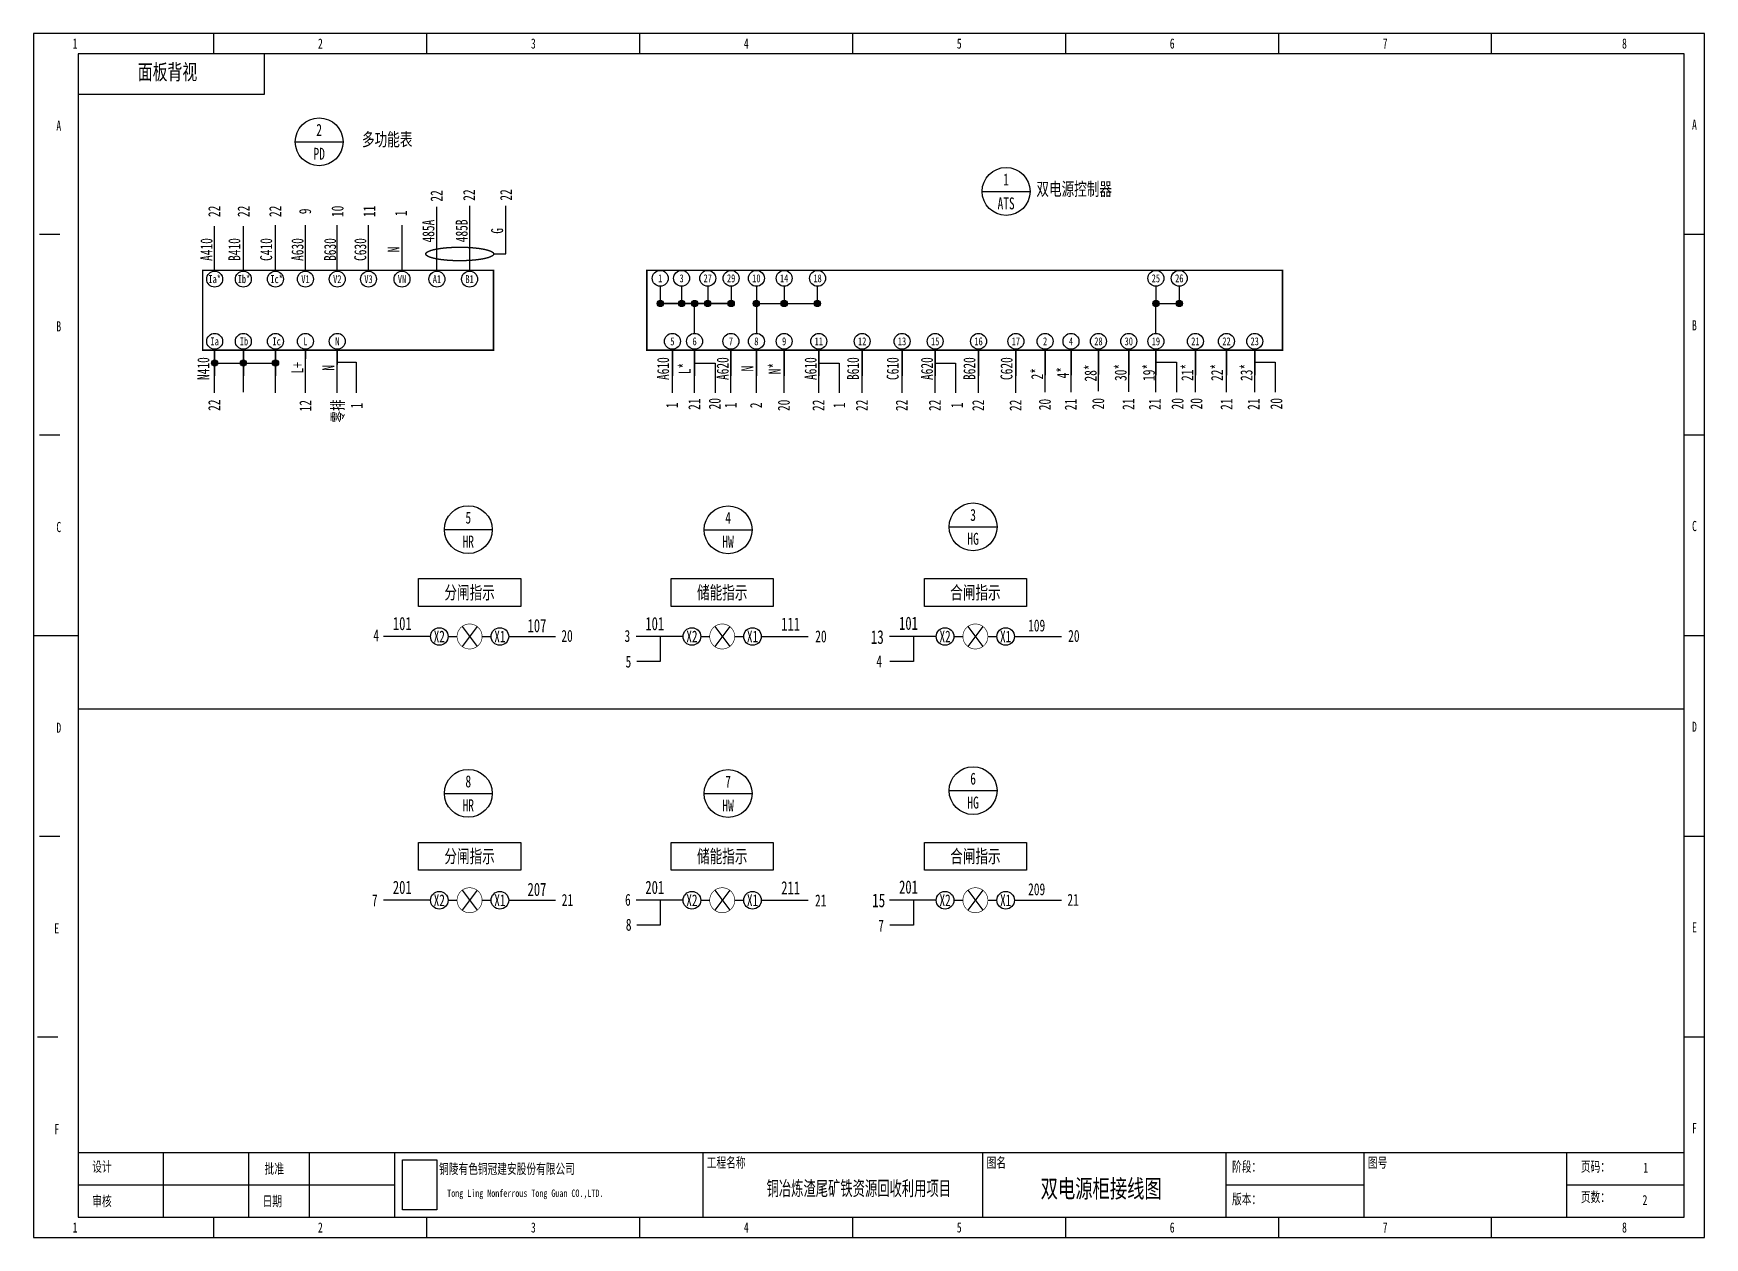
# Model space of a CAD drawing. Header units: millimetres. Extents: x 401220 to 2750366, y -101310 to 943175.
# Drawn here: x 1247990 to 1312355, y 174653 to 221053 of the extents above; entities that cross this region are included whole.
import ezdxf
from ezdxf.enums import TextEntityAlignment as Align

# ---------------------------------------------------------------- set-up
doc = ezdxf.new("R2010")
doc.units = ezdxf.units.MM
doc.linetypes.add('事故照明', pattern=[800, 600, 0, -200, 0])
doc.layers.add('SW', color=8, linetype='Continuous', lineweight=20)
doc.styles.add('IDQSTYLE', font='NSimSun.ttf', dxfattribs={"width": 0.7})
doc.styles.add('标准', font='NSimSun.ttf', dxfattribs={"width": 0.667})

msp = doc.modelspace()

# ---------------------------------------------------------------- texts
at = {"style": 'IDQSTYLE', "width": 0.7}
for s, p in [('1', (1249590.9, 220349.7)), ('2', (1259042.6, 220349.7)), ('3', (1267244.6, 220349.7)), ('4', (1275446.5, 220349.7)), ('5', (1283648.5, 220349.7)), ('6', (1291850.4, 220349.7)), ('7', (1300052.3, 220349.7)), ('8', (1309269.8, 220349.7)), ('A', (1248966, 217186.1)), ('A', (1311964.7, 217225.2)), ('B', (1248966, 209452.9)), ('B', (1311964.7, 209491.9)), ('C', (1248966, 201719.6)), ('C', (1311964.7, 201758.7)), ('D', (1248966, 193986.4)), ('D', (1311964.7, 194025.4)), ('E', (1248887.8, 186253.1)), ('E', (1311964.7, 186292.2)), ('F', (1248887.8, 178519.8)), ('F', (1311964.7, 178558.9)), ('1', (1249590.9, 174731.3)), ('2', (1259042.6, 174731.3)), ('3', (1267244.6, 174731.3)), ('4', (1275446.5, 174731.3)), ('5', (1283648.5, 174731.3)), ('6', (1291850.4, 174731.3)), ('7', (1300052.3, 174731.3)), ('8', (1309269.8, 174731.3))]:
    msp.add_text(s, height=391.3, dxfattribs=at).set_placement(p, align=Align.BOTTOM_CENTER)
msp.add_text('面板背视', height=599.09, dxfattribs=at).set_placement((1253154.4, 219578.3), align=Align.MIDDLE)
for s, height, p in [('2', 460.8, (1258994, 217336.2)), ('多功能表', 508.23, (1261616, 216968.9)), ('PD', 460.84, (1258994, 216414.5)), ('1', 460.8, (1285453.3, 215425.2)), ('双电源控制器', 508.23, (1288075.2, 215057.9)), ('ATS', 460.84, (1285453.3, 214503.5)), ('Ia*', 307.22, (1254969.7, 211585)), ('Ib*', 307.22, (1256099.4, 211585)), ('Ic*', 307.22, (1257356.5, 211585)), ('3', 307.2, (1272955.2, 211616.3)), ('27', 307.22, (1273960.3, 211616.3)), ('29', 307.22, (1274862.1, 211616.3)), ('10', 307.22, (1275834.7, 211615.7)), ('18', 307.22, (1278192.1, 211615.7)), ('25', 307.22, (1291221.9, 211616.3)), ('26', 307.22, (1292123.6, 211616.3)), ('V1', 307.22, (1258467.1, 211585)), ('V2', 307.22, (1259693.9, 211585)), ('V3', 307.22, (1260895.3, 211585)), ('VN', 307.22, (1262185.9, 211585)), ('A1', 307.22, (1263532.1, 211585)), ('B1', 307.22, (1264788, 211585)), ('1', 307.2, (1272131.8, 211616.3)), ('14', 307.22, (1276904.5, 211615.7)), ('Ia', 307.22, (1254969.7, 209188.6)), ('Ib', 307.22, (1256099.4, 209188.6)), ('Ic', 307.22, (1257356.5, 209188.6)), ('L', 307.2, (1258467.1, 209188.6)), ('N', 307.2, (1259693.9, 209188.6)), ('5', 307.2, (1272601.2, 209188.6)), ('6', 307.2, (1273455.6, 209188.6)), ('7', 307.2, (1274854.1, 209188.6)), ('8', 307.2, (1275834.7, 209188.6)), ('9', 307.2, (1276904.5, 209188.6)), ('11', 307.22, (1278239.3, 209188.6)), ('12', 307.22, (1279909.3, 209188.6)), ('13', 307.22, (1281444.7, 209188.6)), ('15', 307.22, (1282721.4, 209188.6)), ('16', 307.22, (1284391.4, 209188.6)), ('17', 307.22, (1285829, 209188.6)), ('2', 307.2, (1286955.8, 209188.6)), ('4', 307.2, (1287952.9, 209188.6)), ('28', 307.22, (1289009.6, 209188.6)), ('30', 307.22, (1290177.4, 209188.6)), ('19', 307.22, (1291221.9, 209188.6)), ('21', 307.22, (1292742.7, 209188.6)), ('22', 307.22, (1293940.8, 209188.6)), ('23', 307.22, (1295027.8, 209188.6)), ('5', 460.8, (1264738.5, 202394.6)), ('4', 460.8, (1274745.3, 202386.9)), ('3', 460.8, (1284181.5, 202500.8)), ('HR', 460.84, (1264738.5, 201472.9)), ('HW', 460.84, (1274745.3, 201465.3)), ('HG', 460.84, (1284181.5, 201579.1)), ('分闸指示', 508.23, (1264790.2, 199509.4)), ('储能指示', 508.23, (1274520.1, 199509.4)), ('合闸指示', 508.23, (1284271.2, 199509.4)), ('101', 508.23, (1262196.1, 198314.5)), ('107', 508.23, (1267383.7, 198233.9)), ('101', 508.23, (1271921.4, 198311.2)), ('111', 508.23, (1277155.3, 198294)), ('101', 508.23, (1281693, 198325.1)), ('109', 460.84, (1286629.8, 198239.8)), ('4', 460.8, (1261192.4, 197858)), ('X2', 451.76, (1263621.7, 197815.1)), ('X1', 451.76, (1265955.8, 197815.1)), ('20', 460.84, (1268543.3, 197837.7)), ('3', 460.8, (1270865, 197835.9)), ('X2', 451.76, (1273351.6, 197815.1)), ('X1', 451.76, (1275685.6, 197815.1)), ('20', 460.84, (1278320.5, 197820)), ('13', 527.05, (1280490.5, 197793.2)), ('X2', 451.76, (1283102.6, 197815.1)), ('X1', 451.76, (1285436.7, 197815.1)), ('20', 460.84, (1288062.6, 197838.1)), ('5', 460.8, (1270906, 196849.7)), ('4', 460.8, (1280565, 196859.1)), ('8', 460.8, (1264738.5, 192231.2)), ('6', 460.8, (1284181.5, 192337.4)), ('7', 460.8, (1274745.3, 192223.6)), ('HR', 460.84, (1264738.5, 191309.6)), ('HW', 460.84, (1274745.3, 191301.9)), ('HG', 460.84, (1284181.5, 191415.8)), ('分闸指示', 508.23, (1264790.2, 189346)), ('储能指示', 508.23, (1274520.1, 189346)), ('合闸指示', 508.23, (1284271.2, 189346)), ('201', 508.23, (1262196.1, 188151.1)), ('207', 508.23, (1267383.7, 188070.6)), ('201', 508.23, (1271921.4, 188147.8)), ('211', 508.23, (1277155.3, 188130.7)), ('201', 508.23, (1281693, 188161.8)), ('209', 460.84, (1286629.8, 188076.5)), ('7', 460.8, (1261135.9, 187649.8)), ('X2', 451.76, (1263621.7, 187651.8)), ('X1', 451.76, (1265955.8, 187651.8)), ('21', 460.84, (1268557.1, 187662.6)), ('6', 460.8, (1270886.4, 187669.9)), ('X2', 451.76, (1273351.6, 187651.8)), ('X1', 451.76, (1275685.6, 187651.8)), ('21', 460.84, (1278312.4, 187643.8)), ('15', 527.05, (1280545.8, 187647.7)), ('X2', 451.76, (1283102.6, 187651.8)), ('X1', 451.76, (1285436.7, 187651.8)), ('21', 460.84, (1288032.8, 187668.4)), ('8', 460.8, (1270916.1, 186708.3)), ('7', 460.8, (1280637.3, 186669.6))]:
    msp.add_text(s, height=height, dxfattribs=at).set_placement(p, align=Align.MIDDLE_CENTER)
for s, p in [('PMC-530A', (1258072.3, 216875.3)), ('PMC-530A', (1284531.6, 214964.3)), ('CJK22-DP AC220V', (1263816.8, 201933.8)), ('CJK22-DP AC220V', (1273823.6, 201926.1)), ('CJK22-DP AC220V', (1283259.8, 202040)), ('CJK22-DP AC220V', (1283259.8, 191876.6)), ('CJK22-DP AC220V', (1263816.8, 191770.4)), ('CJK22-DP AC220V', (1273823.6, 191762.8))]:
    msp.add_text(s, height=0.154, dxfattribs=at).set_placement(p, align=Align.MIDDLE_LEFT)
for s, height, p in [('22', 460.84, (1263515.6, 214791.1)), ('22', 460.84, (1264767.8, 214822.4)), ('22', 460.84, (1266192.6, 214827.6)), ('22', 460.84, (1254953.3, 214196.7)), ('22', 460.84, (1256083.5, 214196.7)), ('22', 460.84, (1257301.4, 214196.7)), ('10', 460.84, (1259701.7, 214196.7)), ('11', 460.84, (1260924.3, 214196.7)), ('9', 460.8, (1258452.1, 214196.7)), ('1', 460.8, (1262143.9, 214121.2)), ('485A', 460.84, (1263200.2, 213435.1)), ('485B', 460.84, (1264481.9, 213445)), ('A410', 460.84, (1254653.6, 212725.3)), ('B410', 460.84, (1255726.1, 212725.3)), ('C410', 460.84, (1256953.8, 212725.3)), ('A630', 460.84, (1258158.7, 212725.3)), ('B630', 460.84, (1259413.4, 212725.3)), ('C630', 460.84, (1260578.5, 212725.3)), ('G', 460.8, (1265849.2, 213445)), ('N', 460.8, (1261857.9, 212725.3)), ('N410', 460.84, (1254533.3, 208137.5)), ('A610', 460.84, (1272240.8, 208137.5)), ('A620', 460.84, (1274535.2, 208137.5)), ('A610', 460.84, (1277920.5, 208137.5)), ('B610', 460.84, (1279555.9, 208137.5)), ('C610', 460.84, (1281084.4, 208137.5)), ('A620', 460.84, (1282402.5, 208137.5)), ('B620', 460.84, (1284038, 208137.5)), ('C620', 460.84, (1285468.7, 208137.5)), ('L+', 460.84, (1258158.7, 208165.3)), ('N', 460.8, (1259347.6, 208165.3)), ('L*', 460.84, (1273074.5, 208137.5)), ('N', 460.8, (1275481.2, 208137.5)), ('N*', 460.84, (1276544.1, 208137.5)), ('2*', 460.84, (1286648.2, 207938)), ('4*', 460.84, (1287639.4, 207977.9)), ('28*', 460.84, (1288705.2, 207968.7)), ('30*', 460.84, (1289863.9, 207989.9)), ('19*', 460.84, (1290951, 207989.9)), ('21*', 460.84, (1292430.6, 207989.9)), ('22*', 460.84, (1293575.2, 207989.9)), ('23*', 460.84, (1294709.9, 207989.9)), ('22', 460.84, (1254953.3, 206727)), ('12', 460.84, (1258464.5, 206706)), ('零排', 460.84, (1259704.5, 206503.3)), ('1', 460.8, (1260437.9, 206706)), ('1', 460.8, (1272587.2, 206722)), ('21', 460.84, (1273443.4, 206764.8)), ('21', 460.84, (1273443.4, 206764.8)), ('20', 460.84, (1274228.4, 206783.4)), ('1', 460.8, (1274840, 206722)), ('2', 460.8, (1275820.7, 206722)), ('20', 460.84, (1276890.4, 206722)), ('22', 460.84, (1278225.3, 206722)), ('1', 460.8, (1279023.7, 206722)), ('22', 460.84, (1279895.3, 206722)), ('22', 460.84, (1281430.7, 206722)), ('22', 460.84, (1282707.4, 206722)), ('1', 460.8, (1283561.1, 206722)), ('22', 460.84, (1284377.4, 206722)), ('22', 460.84, (1285815, 206722)), ('20', 460.84, (1286941.7, 206752.7)), ('21', 460.84, (1287938.9, 206752.7)), ('20', 460.84, (1288998.7, 206783.4)), ('21', 460.84, (1290163.4, 206764.8)), ('21', 460.84, (1291178.5, 206764.8)), ('21', 460.84, (1291178.5, 206764.8)), ('20', 460.84, (1292053.9, 206783.4)), ('20', 460.84, (1292781.2, 206783.4)), ('21', 460.84, (1293940.7, 206764.8)), ('21', 460.84, (1293940.7, 206764.8)), ('21', 460.84, (1294984.5, 206764.8)), ('21', 460.84, (1294984.5, 206764.8)), ('20', 460.84, (1295859.8, 206783.4))]:
    msp.add_text(s, height=height, rotation=90, dxfattribs=at).set_placement(p, align=Align.MIDDLE_CENTER)
for s, p in [('工程名称', (1273923.3, 177231)), ('图名', (1284703, 177231)), ('图号', (1299388.4, 177231)), ('设计', (1250254.8, 177074.7)), ('批准', (1256894.5, 176996.6)), ('阶段：', (1294154.8, 177074.7)), ('页码：', (1307590.3, 177074.7)), ('版本：', (1294154.8, 175824.9)), ('页数：', (1307590.3, 175903)), ('审核', (1250254.8, 175746.8)), ('日期', (1256816.4, 175746.8))]:
    msp.add_text(s, height=391.35, dxfattribs=at).set_placement(p, align=Align.BOTTOM_LEFT)
for s, height, p in [('铜陵有色铜冠建安股份有限公司', 391.35, (1263614, 177498.8)), ('Tong Ling Nonferrous Tong Guan CO.,LTD.', 281.772, (1263926.4, 176505.3))]:
    msp.add_text(s, height=height, dxfattribs=at).set_placement(p, align=Align.TOP_LEFT)
for s, height, p in [('1', 391.3, (1310090, 177152.8)), ('双电源柜接线图', 697.84, (1289116.1, 176192.6)), ('2', 391.3, (1310058.7, 175903))]:
    msp.add_text(s, height=height, dxfattribs=at).set_placement(p, align=Align.CENTER)
at = {"layer": 'SW', "color": 4, "linetype": 'Continuous', "lineweight": 25, "style": '标准', "width": 0.62}
msp.add_text('铜冶炼渣尾矿铁资源回收利用项目', height=560, dxfattribs=at).set_placement((1279779.3, 176271.2), align=Align.CENTER)

# ---------------------------------------------------------------- hatches: boundary and pattern name
h = msp.add_hatch(color=256)
h.dxf.hatch_style = 1
h.paths.add_polyline_path([(1272252.1, 210646.7, 0.4142136), (1272131.8, 210767.1), (1272131.8, 210526.4, 0.4142136)])
h.paths.add_polyline_path([(1272131.8, 210767.1, 0.4142136), (1272011.5, 210646.7, 0.4142136), (1272131.8, 210526.4)])
h = msp.add_hatch(color=256)
h.dxf.hatch_style = 1
h.paths.add_polyline_path([(1273075.5, 210646.7, 0.4142136), (1272955.2, 210767.1), (1272955.2, 210526.4, 0.4142136)])
h.paths.add_polyline_path([(1272955.2, 210767.1, 0.4142136), (1272834.8, 210646.7, 0.4142136), (1272955.2, 210526.4)])
h = msp.add_hatch(color=256)
h.dxf.hatch_style = 1
h.paths.add_polyline_path([(1273575.9, 210646.7, 0.4142136), (1273455.6, 210767.1), (1273455.6, 210526.4, 0.4142136)])
h.paths.add_polyline_path([(1273455.6, 210767.1, 0.4142136), (1273335.2, 210646.7, 0.4142136), (1273455.6, 210526.4)])
h = msp.add_hatch(color=256)
h.dxf.hatch_style = 1
h.paths.add_polyline_path([(1274080.7, 210646.7, 0.4142136), (1273960.3, 210767.1), (1273960.3, 210526.4, 0.4142136)])
h.paths.add_polyline_path([(1273960.3, 210767.1, 0.4142136), (1273840, 210646.7, 0.4142136), (1273960.3, 210526.4)])
h = msp.add_hatch(color=256)
h.dxf.hatch_style = 1
h.paths.add_polyline_path([(1274982.4, 210646.7, 0.4142136), (1274862.1, 210767.1), (1274862.1, 210526.4, 0.4142136)])
h.paths.add_polyline_path([(1274862.1, 210767.1, 0.4142136), (1274741.7, 210646.7, 0.4142136), (1274862.1, 210526.4)])
h = msp.add_hatch(color=256)
h.dxf.hatch_style = 1
h.paths.add_polyline_path([(1275955, 210646.7, 0.4142136), (1275834.7, 210767.1), (1275834.7, 210526.4, 0.4142136)])
h.paths.add_polyline_path([(1275834.7, 210767.1, 0.4142136), (1275714.3, 210646.7, 0.4142136), (1275834.7, 210526.4)])
h = msp.add_hatch(color=256)
h.dxf.hatch_style = 1
h.paths.add_polyline_path([(1277024.8, 210646.7, 0.4142136), (1276904.5, 210767.1), (1276904.5, 210526.4, 0.4142136)])
h.paths.add_polyline_path([(1276904.5, 210767.1, 0.4142136), (1276784.1, 210646.7, 0.4142136), (1276904.5, 210526.4)])
h = msp.add_hatch(color=256)
h.dxf.hatch_style = 1
h.paths.add_polyline_path([(1278306.6, 210646.7, 0.4142136), (1278186.2, 210767.1), (1278186.2, 210526.4, 0.4142136)])
h.paths.add_polyline_path([(1278186.2, 210767.1, 0.4142136), (1278065.9, 210646.7, 0.4142136), (1278186.2, 210526.4)])
h = msp.add_hatch(color=256)
h.dxf.hatch_style = 1
h.paths.add_polyline_path([(1291342.2, 210646.7, 0.4142136), (1291221.9, 210767.1), (1291221.9, 210526.4, 0.4142136)])
h.paths.add_polyline_path([(1291221.9, 210767.1, 0.4142136), (1291101.5, 210646.7, 0.4142136), (1291221.9, 210526.4)])
h = msp.add_hatch(color=256)
h.dxf.hatch_style = 1
h.paths.add_polyline_path([(1292243.9, 210646.7, 0.4142136), (1292123.6, 210767.1), (1292123.6, 210526.4, 0.4142136)])
h.paths.add_polyline_path([(1292123.6, 210767.1, 0.4142136), (1292003.3, 210646.7, 0.4142136), (1292123.6, 210526.4)])
h = msp.add_hatch(color=256)
h.dxf.hatch_style = 1
h.paths.add_polyline_path([(1254969.7, 208472.6), (1254969.7, 208231.9, 0.4142136), (1255090.1, 208352.3, 0.4142136)])
h.paths.add_polyline_path([(1254969.7, 208472.6, 0.4142136), (1254849.4, 208352.3, 0.4142136), (1254969.7, 208231.9)])
h = msp.add_hatch(color=256)
h.dxf.hatch_style = 1
h.paths.add_polyline_path([(1256195.2, 208352.3, 0.4142136), (1256074.9, 208472.6), (1256074.9, 208231.9, 0.4142136)])
h.paths.add_polyline_path([(1256074.9, 208472.6, 0.4142136), (1255954.6, 208352.3, 0.4142136), (1256074.9, 208231.9)])
h = msp.add_hatch(color=256)
h.dxf.hatch_style = 1
h.paths.add_polyline_path([(1257432.6, 208352.3, 0.4142136), (1257312.3, 208472.6), (1257312.3, 208231.9, 0.4142136)])
h.paths.add_polyline_path([(1257312.3, 208472.6, 0.4142136), (1257191.9, 208352.3, 0.4142136), (1257312.3, 208231.9)])

# ---------------------------------------------------------------- linework, layer by layer
at = {"ltscale": 4}
for p, q in [((1254941.7, 220271.6), (1254941.7, 221052.8)), ((1263143.6, 220271.6), (1263143.6, 221052.8)), ((1271345.5, 220271.6), (1271345.5, 221052.8)), ((1279547.5, 220271.6), (1279547.5, 221052.8)), ((1287749.4, 220271.6), (1287749.4, 221052.8)), ((1295951.4, 220271.6), (1295951.4, 221052.8)), ((1304153.3, 220271.6), (1304153.3, 221052.8)), ((1256894.5, 218709.4), (1256894.5, 220271.6)), ((1249708, 218709.4), (1256894.5, 218709.4)), ((1248223.9, 213319.5), (1249005, 213319.5)), ((1311574.1, 213319.5), (1312355.3, 213319.5)), ((1248223.9, 205586.2), (1249005, 205586.2)), ((1311574.1, 205586.2), (1312355.3, 205586.2)), ((1247989.5, 197853), (1249708, 197853)), ((1311574.1, 197853), (1312355.3, 197853)), ((1248223.9, 190119.7), (1249005, 190119.7)), ((1311574.1, 190119.7), (1312355.3, 190119.7)), ((1248145.8, 182386.5), (1248926.9, 182386.5)), ((1311574.1, 182386.5), (1312355.3, 182386.5)), ((1249708, 177934), (1311574.1, 177934)), ((1252988.8, 177934), (1252988.8, 175434.3)), ((1256269.6, 177934), (1256269.6, 175434.3)), ((1258613, 177934), (1258613, 175434.3)), ((1261893.8, 177934), (1261893.8, 175434.3)), ((1273767.1, 177934), (1273767.1, 175434.3)), ((1284546.8, 177934), (1284546.8, 175434.3)), ((1293920.4, 177934), (1293920.4, 175434.3)), ((1299232.1, 177934), (1299232.1, 175434.3)), ((1307043.5, 177934), (1307043.5, 175434.3)), ((1249708, 176684.2), (1261893.8, 176684.2)), ((1293920.4, 176684.2), (1299232.1, 176684.2)), ((1307043.5, 176684.2), (1311574.1, 176684.2)), ((1254941.7, 174653.2), (1254941.7, 175434.3)), ((1263143.6, 174653.2), (1263143.6, 175434.3)), ((1271345.5, 174653.2), (1271345.5, 175434.3)), ((1279547.5, 174653.2), (1279547.5, 175434.3)), ((1287749.4, 174653.2), (1287749.4, 175434.3)), ((1295951.4, 174653.2), (1295951.4, 175434.3)), ((1304153.3, 174653.2), (1304153.3, 175434.3))]:
    msp.add_line(p, q, dxfattribs=at)
for p, q in [((1258072.3, 216875.3), (1259915.7, 216875.3)), ((1263532.1, 212877.2), (1263532.1, 214366.6)), ((1264803.4, 212915.6), (1264803.4, 214405.1)), ((1266182.7, 212554.2), (1266182.7, 214405.1)), ((1284531.6, 214964.3), (1286374.9, 214964.3)), ((1254969.7, 212137.6), (1254969.7, 213627)), ((1254969.7, 211922.9), (1254969.7, 213412.4)), ((1256074.9, 212137.6), (1256074.9, 213627)), ((1256074.9, 211922.9), (1256074.9, 213412.4)), ((1257312.3, 212168.3), (1257312.3, 213657.7)), ((1257312.3, 211953.6), (1257312.3, 213443.1)), ((1258467.1, 212168.3), (1258467.1, 213657.7)), ((1258467.1, 211953.6), (1258467.1, 213443.1)), ((1259693.9, 212168.3), (1259693.9, 213657.7)), ((1259693.9, 211953.6), (1259693.9, 213443.1)), ((1260895.3, 212168.3), (1260895.3, 213657.7)), ((1260895.3, 211953.6), (1260895.3, 213443.1)), ((1262185.9, 212168.3), (1262185.9, 213657.7)), ((1262185.9, 211922.9), (1262185.9, 213412.4)), ((1263532.1, 211922.9), (1263532.1, 213412.4)), ((1264803.4, 211961.3), (1264803.4, 213450.8)), ((1256074.9, 211922.9), (1256074.9, 212919.7)), ((1257312.3, 211953.6), (1257312.3, 212950.4)), ((1257312.3, 211922.9), (1257312.3, 212919.7)), ((1258467.1, 211953.6), (1258467.1, 212950.4)), ((1258467.1, 211922.9), (1258467.1, 212919.7)), ((1259693.9, 211953.6), (1259693.9, 212950.4)), ((1259693.9, 211922.9), (1259693.9, 212919.7)), ((1260895.3, 211953.6), (1260895.3, 212950.4)), ((1260895.3, 211922.9), (1260895.3, 212919.7)), ((1262185.9, 211922.9), (1262185.9, 212919.7)), ((1262185.9, 211922.9), (1262185.9, 212482.7)), ((1263532.1, 211922.9), (1263532.1, 212919.7)), ((1263532.1, 211944.4), (1263532.1, 212504.2)), ((1264803.4, 211961.3), (1264803.4, 212958.1)), ((1264803.4, 211930.6), (1264803.4, 212490.4)), ((1265716.8, 212554.2), (1266182.7, 212554.2)), ((1272131.8, 211309.1), (1272131.8, 210646.7)), ((1272955.2, 211309.1), (1272955.2, 210646.7)), ((1273960.3, 211309.1), (1273960.3, 210646.7)), ((1274862.1, 211309.1), (1274862.1, 210646.7)), ((1275834.7, 211308.4), (1275834.7, 209495.8)), ((1276904.5, 211308.4), (1276904.5, 210646.7)), ((1278186.2, 210646.7), (1278192.1, 211308.4)), ((1291221.9, 211309.1), (1291221.9, 210646.7)), ((1292123.6, 211309.1), (1292123.6, 210646.7)), ((1272131.8, 210646.7), (1274862.1, 210646.7)), ((1274862.1, 210646.7), (1272131.8, 210646.7)), ((1273455.6, 209495.8), (1273455.6, 210646.7)), ((1275834.7, 210646.7), (1278269.7, 210646.7)), ((1278142.3, 210646.7), (1278186.2, 210646.7)), ((1291221.9, 209495.8), (1291221.9, 210646.7)), ((1291221.9, 210646.7), (1292123.6, 210646.7)), ((1254969.7, 208850.7), (1254969.7, 207853.9)), ((1254969.7, 207361.2), (1254969.7, 208850.7)), ((1254969.7, 207201), (1254969.7, 208690.4)), ((1256074.9, 207391.9), (1256074.9, 208881.4)), ((1256074.9, 208850.7), (1256074.9, 207853.9)), ((1256074.9, 207231.7), (1256074.9, 208721.2)), ((1257312.3, 208850.7), (1257312.3, 207853.9)), ((1257312.3, 207361.2), (1257312.3, 208850.7)), ((1257312.3, 207201), (1257312.3, 208690.4)), ((1258467.1, 208850.7), (1258467.1, 208509.3)), ((1258467.1, 207361.2), (1258467.1, 208850.7)), ((1258467.1, 207201), (1258467.1, 208690.4)), ((1259693.9, 208850.7), (1259693.9, 208290.8)), ((1259693.9, 207361.2), (1259693.9, 208850.7)), ((1259693.9, 207201), (1259693.9, 208690.4)), ((1272601.2, 208850.7), (1272601.2, 207853.9)), ((1272601.2, 207361.2), (1272601.2, 208850.7)), ((1272601.2, 207201), (1272601.2, 208690.4)), ((1273455.6, 208850.7), (1273455.6, 207853.9)), ((1273455.6, 207361.2), (1273455.6, 208850.7)), ((1273455.6, 207201), (1273455.6, 208690.4)), ((1274854.1, 208850.7), (1274854.1, 207853.9)), ((1274854.1, 207361.2), (1274854.1, 208850.7)), ((1274854.1, 207201), (1274854.1, 208690.4)), ((1275834.7, 208850.7), (1275834.7, 207853.9)), ((1275834.7, 207361.2), (1275834.7, 208850.7)), ((1275834.7, 207201), (1275834.7, 208690.4)), ((1276904.5, 208850.7), (1276904.5, 207853.9)), ((1276904.5, 207361.2), (1276904.5, 208850.7)), ((1276904.5, 207201), (1276904.5, 208690.4)), ((1278239.3, 208850.7), (1278239.3, 207853.9)), ((1278239.3, 207361.2), (1278239.3, 208850.7)), ((1278239.3, 207201), (1278239.3, 208690.4)), ((1279909.3, 208850.7), (1279909.3, 207853.9)), ((1279909.3, 207361.2), (1279909.3, 208850.7)), ((1279909.3, 207201), (1279909.3, 208690.4)), ((1281444.7, 208850.7), (1281444.7, 207853.9)), ((1281444.7, 207361.2), (1281444.7, 208850.7)), ((1281444.7, 207201), (1281444.7, 208690.4)), ((1282721.4, 208850.7), (1282721.4, 207853.9)), ((1282721.4, 207361.2), (1282721.4, 208850.7)), ((1282721.4, 207201), (1282721.4, 208690.4)), ((1284391.4, 208850.7), (1284391.4, 207853.9)), ((1284391.4, 207361.2), (1284391.4, 208850.7)), ((1284391.4, 207201), (1284391.4, 208690.4)), ((1285829, 208850.7), (1285829, 207853.9)), ((1285829, 207361.2), (1285829, 208850.7)), ((1285829, 207201), (1285829, 208690.4)), ((1286955.8, 208881.4), (1286955.8, 207884.6)), ((1286955.8, 207391.9), (1286955.8, 208881.4)), ((1286955.8, 207231.7), (1286955.8, 208721.2)), ((1287952.9, 208881.4), (1287952.9, 207884.6)), ((1287952.9, 207391.9), (1287952.9, 208881.4)), ((1287952.9, 207231.7), (1287952.9, 208721.2)), ((1289012.7, 208912.1), (1289012.7, 207915.3)), ((1289012.7, 207422.7), (1289012.7, 208912.1)), ((1289012.7, 207262.4), (1289012.7, 208751.9)), ((1290177.4, 208893.4), (1290177.4, 207896.7)), ((1290177.4, 207404), (1290177.4, 208893.4)), ((1290177.4, 207243.8), (1290177.4, 208733.2)), ((1291221.9, 208881.4), (1291221.9, 207884.6)), ((1291221.9, 207391.9), (1291221.9, 208881.4)), ((1291221.9, 207231.7), (1291221.9, 208721.2)), ((1292742.7, 208881.4), (1292742.7, 207884.6)), ((1292742.7, 207391.9), (1292742.7, 208881.4)), ((1292742.7, 207231.7), (1292742.7, 208721.2)), ((1293940.8, 208881.4), (1293940.8, 207884.6)), ((1293940.8, 207391.9), (1293940.8, 208881.4)), ((1293940.8, 207231.7), (1293940.8, 208721.2)), ((1295027.8, 208881.4), (1295027.8, 207884.6)), ((1295027.8, 207391.9), (1295027.8, 208881.4)), ((1295027.8, 207231.7), (1295027.8, 208721.2)), ((1254969.7, 208352.3), (1257312.3, 208352.3)), ((1259693.9, 208385.9), (1260421.4, 208385.9)), ((1260421.4, 208385.9), (1260421.4, 207201)), ((1273455.6, 208352.3), (1274244.3, 208352.3)), ((1274244.3, 208352.3), (1274244.3, 207201)), ((1278239.3, 208352.3), (1279028.1, 208352.3)), ((1279028.1, 208352.3), (1279028.1, 207201)), ((1282721.4, 208352.3), (1283510.1, 208352.3)), ((1283510.1, 208352.3), (1283510.1, 207201)), ((1291221.9, 208383), (1292010.6, 208383)), ((1292010.6, 208383), (1292010.6, 207231.7)), ((1295027.8, 208383), (1295816.5, 208383)), ((1295816.5, 208383), (1295816.5, 207231.7)), ((1263816.8, 201933.8), (1265660.1, 201933.8)), ((1273823.6, 201926.1), (1275667, 201926.1)), ((1283259.8, 202040), (1285103.2, 202040)), ((1262823.3, 200046.5), (1266757.2, 200046.5)), ((1262823.3, 198974.6), (1262823.3, 200046.5)), ((1266757.2, 200046.5), (1266757.2, 198974.6)), ((1272553.1, 200046.5), (1276487.1, 200046.5)), ((1272553.1, 198974.6), (1272553.1, 200046.5)), ((1276487.1, 200046.5), (1276487.1, 198974.6)), ((1282304.2, 200046.5), (1286238.1, 200046.5)), ((1282304.2, 198974.6), (1282304.2, 200046.5)), ((1286238.1, 200046.5), (1286238.1, 198974.6)), ((1266757.2, 198974.6), (1262823.3, 198974.6)), ((1276487.1, 198974.6), (1272553.1, 198974.6)), ((1286238.1, 198974.6), (1282304.2, 198974.6)), ((1263284.4, 197815.1), (1261477.4, 197815.1)), ((1263960.5, 197815.1), (1264186.4, 197815.1)), ((1264186.4, 197815.1), (1264306.9, 197815.1)), ((1264499.6, 198200.6), (1265077.9, 197429.6)), ((1265270.6, 197815.1), (1265391.1, 197815.1)), ((1265391.1, 197815.1), (1265617, 197815.1)), ((1266296.1, 197815.1), (1268103.1, 197815.1)), ((1273014.3, 197815.1), (1271207.2, 197815.1)), ((1272129.6, 197815.1), (1272129.6, 196848.6)), ((1273690.4, 197815.1), (1273916.3, 197815.1)), ((1273916.3, 197815.1), (1274036.7, 197815.1)), ((1274229.5, 198200.6), (1274807.7, 197429.6)), ((1275000.5, 197815.1), (1275120.9, 197815.1)), ((1275120.9, 197815.1), (1275346.8, 197815.1)), ((1276026, 197815.1), (1277833, 197815.1)), ((1282765.3, 197815.1), (1280958.3, 197815.1)), ((1281880.7, 197815.1), (1281880.7, 196848.6)), ((1283441.5, 197815.1), (1283667.3, 197815.1)), ((1283667.3, 197815.1), (1283787.8, 197815.1)), ((1283980.6, 198200.6), (1284558.8, 197429.6)), ((1284751.5, 197815.1), (1284872, 197815.1)), ((1284872, 197815.1), (1285097.9, 197815.1)), ((1285777, 197815.1), (1287584.1, 197815.1)), ((1272129.6, 196848.6), (1271229.2, 196848.6)), ((1281880.7, 196848.6), (1280980.3, 196848.6)), ((1249708, 195022.5), (1311574.1, 195022.5)), ((1283259.8, 191876.6), (1285103.2, 191876.6)), ((1263816.8, 191770.4), (1265660.1, 191770.4)), ((1273823.6, 191762.8), (1275667, 191762.8)), ((1262823.3, 189883.2), (1266757.2, 189883.2)), ((1262823.3, 188811.2), (1262823.3, 189883.2)), ((1266757.2, 189883.2), (1266757.2, 188811.2)), ((1272553.1, 189883.2), (1276487.1, 189883.2)), ((1272553.1, 188811.2), (1272553.1, 189883.2)), ((1276487.1, 189883.2), (1276487.1, 188811.2)), ((1282304.2, 189883.2), (1286238.1, 189883.2)), ((1282304.2, 188811.2), (1282304.2, 189883.2)), ((1286238.1, 189883.2), (1286238.1, 188811.2)), ((1266757.2, 188811.2), (1262823.3, 188811.2)), ((1276487.1, 188811.2), (1272553.1, 188811.2)), ((1286238.1, 188811.2), (1282304.2, 188811.2)), ((1264499.6, 188037.3), (1265077.9, 187266.3)), ((1274229.5, 188037.3), (1274807.7, 187266.3)), ((1283980.6, 188037.3), (1284558.8, 187266.3)), ((1263284.4, 187651.8), (1261477.4, 187651.8)), ((1263960.5, 187651.8), (1264186.4, 187651.8)), ((1264186.4, 187651.8), (1264306.9, 187651.8)), ((1265270.6, 187651.8), (1265391.1, 187651.8)), ((1265391.1, 187651.8), (1265617, 187651.8)), ((1266296.1, 187651.8), (1268103.1, 187651.8)), ((1273014.3, 187651.8), (1271207.2, 187651.8)), ((1272129.6, 187651.8), (1272129.6, 186685.3)), ((1273690.4, 187651.8), (1273916.3, 187651.8)), ((1273916.3, 187651.8), (1274036.7, 187651.8)), ((1275000.5, 187651.8), (1275120.9, 187651.8)), ((1275120.9, 187651.8), (1275346.8, 187651.8)), ((1276026, 187651.8), (1277833, 187651.8)), ((1282765.3, 187651.8), (1280958.3, 187651.8)), ((1281880.7, 187651.8), (1281880.7, 186685.3)), ((1283441.5, 187651.8), (1283667.3, 187651.8)), ((1283667.3, 187651.8), (1283787.8, 187651.8)), ((1284751.5, 187651.8), (1284872, 187651.8)), ((1284872, 187651.8), (1285097.9, 187651.8)), ((1285777, 187651.8), (1287584.1, 187651.8)), ((1272129.6, 186685.3), (1271229.2, 186685.3)), ((1281880.7, 186685.3), (1280980.3, 186685.3))]:
    msp.add_line(p, q)
for points in [[(1247989.5, 174653.2), (1312355.3, 174653.2), (1312355.3, 221052.8), (1247989.5, 221052.8)], [(1249708, 175434.3), (1311574.1, 175434.3), (1311574.1, 220271.6), (1249708, 220271.6)]]:
    msp.add_lwpolyline(points, close=True, dxfattribs=at)
for points in [[(1254508.9, 211922.9, 61.4, 61.4, 0), (1254508.9, 208850.7, 61.4, 61.4, 0), (1265707.7, 208850.7, 61.4, 61.4, 0), (1265707.7, 211922.9, 61.4, 61.4, 0)], [(1271612.1, 211922.9, 61.4, 61.4, 0), (1271612.1, 208850.7, 61.4, 61.4, 0), (1296102.9, 208850.7, 61.4, 61.4, 0), (1296102.9, 211922.9, 61.4, 61.4, 0)]]:
    msp.add_lwpolyline(points, format="xyseb", close=True)
at = {"const_width": 24.1}
for points in [[(1264306.9, 197815.1, 1), (1265270.6, 197815.1, 1)], [(1274036.7, 197815.1, 1), (1275000.5, 197815.1, 1)], [(1283787.8, 197815.1, 1), (1284751.5, 197815.1, 1)], [(1264306.9, 187651.8, 1), (1265270.6, 187651.8, 1)], [(1274036.7, 187651.8, 1), (1275000.5, 187651.8, 1)], [(1283787.8, 187651.8, 1), (1284751.5, 187651.8, 1)]]:
    msp.add_lwpolyline(points, format="xyb", close=True, dxfattribs=at)
for points in [[(1265077.9, 198200.6), (1264499.6, 197429.6)], [(1274807.7, 198200.6), (1274229.5, 197429.6)], [(1284558.8, 198200.6), (1283980.6, 197429.6)], [(1265077.9, 188037.3), (1264499.6, 187266.3)], [(1274807.7, 188037.3), (1274229.5, 187266.3)], [(1284558.8, 188037.3), (1283980.6, 187266.3)]]:
    msp.add_lwpolyline(points)
msp.add_lwpolyline([(1262199.4, 177650), (1263532.5, 177650), (1263532.5, 175717.7), (1262199.4, 175717.7)], close=True)
for centre, radius in [((1258994, 216875.3), 921.7), ((1285453.3, 214964.3), 921.7), ((1254969.7, 211585), 307.2), ((1256074.9, 211585), 307.2), ((1257312.3, 211585), 307.2), ((1258467.1, 211585), 307.2), ((1259693.9, 211585), 307.2), ((1260895.3, 211585), 307.2), ((1262185.9, 211585), 307.2), ((1263532.1, 211585), 307.2), ((1264788, 211585), 307.2), ((1272131.8, 211616.3), 307.2), ((1272955.2, 211616.3), 307.2), ((1273960.3, 211616.3), 307.2), ((1274862.1, 211616.3), 307.2), ((1275834.7, 211615.7), 307.2), ((1276904.5, 211615.7), 307.2), ((1278192.1, 211615.7), 307.2), ((1291221.9, 211616.3), 307.2), ((1292123.6, 211616.3), 307.2), ((1272131.8, 210646.7), 120.3), ((1272955.2, 210646.7), 120.3), ((1273455.6, 210646.7), 120.3), ((1273960.3, 210646.7), 120.3), ((1274862.1, 210646.7), 120.3), ((1275834.7, 210646.7), 120.3), ((1276904.5, 210646.7), 120.3), ((1278186.2, 210646.7), 120.3), ((1291221.9, 210646.7), 120.3), ((1292123.6, 210646.7), 120.3), ((1254969.7, 209188.6), 307.2), ((1256074.9, 209188.6), 307.2), ((1257312.3, 209188.6), 307.2), ((1258467.1, 209188.6), 307.2), ((1259693.9, 209188.6), 307.2), ((1272601.2, 209188.6), 307.2), ((1273455.6, 209188.6), 307.2), ((1274854.1, 209188.6), 307.2), ((1275834.7, 209188.6), 307.2), ((1276904.5, 209188.6), 307.2), ((1278239.3, 209188.6), 307.2), ((1279909.3, 209188.6), 307.2), ((1281444.7, 209188.6), 307.2), ((1282721.4, 209188.6), 307.2), ((1284391.4, 209188.6), 307.2), ((1285829, 209188.6), 307.2), ((1286955.8, 209188.6), 307.2), ((1287952.9, 209188.6), 307.2), ((1289009.6, 209188.6), 307.2), ((1290177.4, 209188.6), 307.2), ((1291221.9, 209188.6), 307.2), ((1292742.7, 209188.6), 307.2), ((1293940.8, 209188.6), 307.2), ((1295027.8, 209188.6), 307.2), ((1254969.7, 208352.3), 120.3), ((1256074.9, 208352.3), 120.3), ((1257312.3, 208352.3), 120.3), ((1264738.5, 201933.8), 921.7), ((1274745.3, 201926.1), 921.7), ((1284181.5, 202040), 921.7), ((1263621.7, 197815.1), 338.8), ((1265955.8, 197815.1), 338.8), ((1273351.6, 197815.1), 338.8), ((1275685.6, 197815.1), 338.8), ((1283102.6, 197815.1), 338.8), ((1285436.7, 197815.1), 338.8), ((1264738.5, 191770.4), 921.7), ((1274745.3, 191762.8), 921.7), ((1284181.5, 191876.6), 921.7), ((1263621.7, 187651.8), 338.8), ((1265955.8, 187651.8), 338.8), ((1273351.6, 187651.8), 338.8), ((1275685.6, 187651.8), 338.8), ((1283102.6, 187651.8), 338.8), ((1285436.7, 187651.8), 338.8)]:
    msp.add_circle(centre, radius)
at = {"linetype": '事故照明'}
msp.add_ellipse((1264410.3, 212554.2), major_axis=(1306.6, 0), ratio=0.2014135, dxfattribs=at)
for p in [(1264788.7, 197815.1), (1274518.6, 197815.1), (1284269.7, 197815.1), (1264788.7, 187651.8), (1274518.6, 187651.8), (1284269.7, 187651.8)]:
    msp.add_point(p)

msp.set_redraw_order([(e.dxf.handle, doc.entitydb.next_handle()) for e in msp.query("TEXT MTEXT ATTDEF DIMENSION ARC_DIMENSION")])  # texts and dimensions are drawn at this point

doc.saveas('drawing.dxf')
